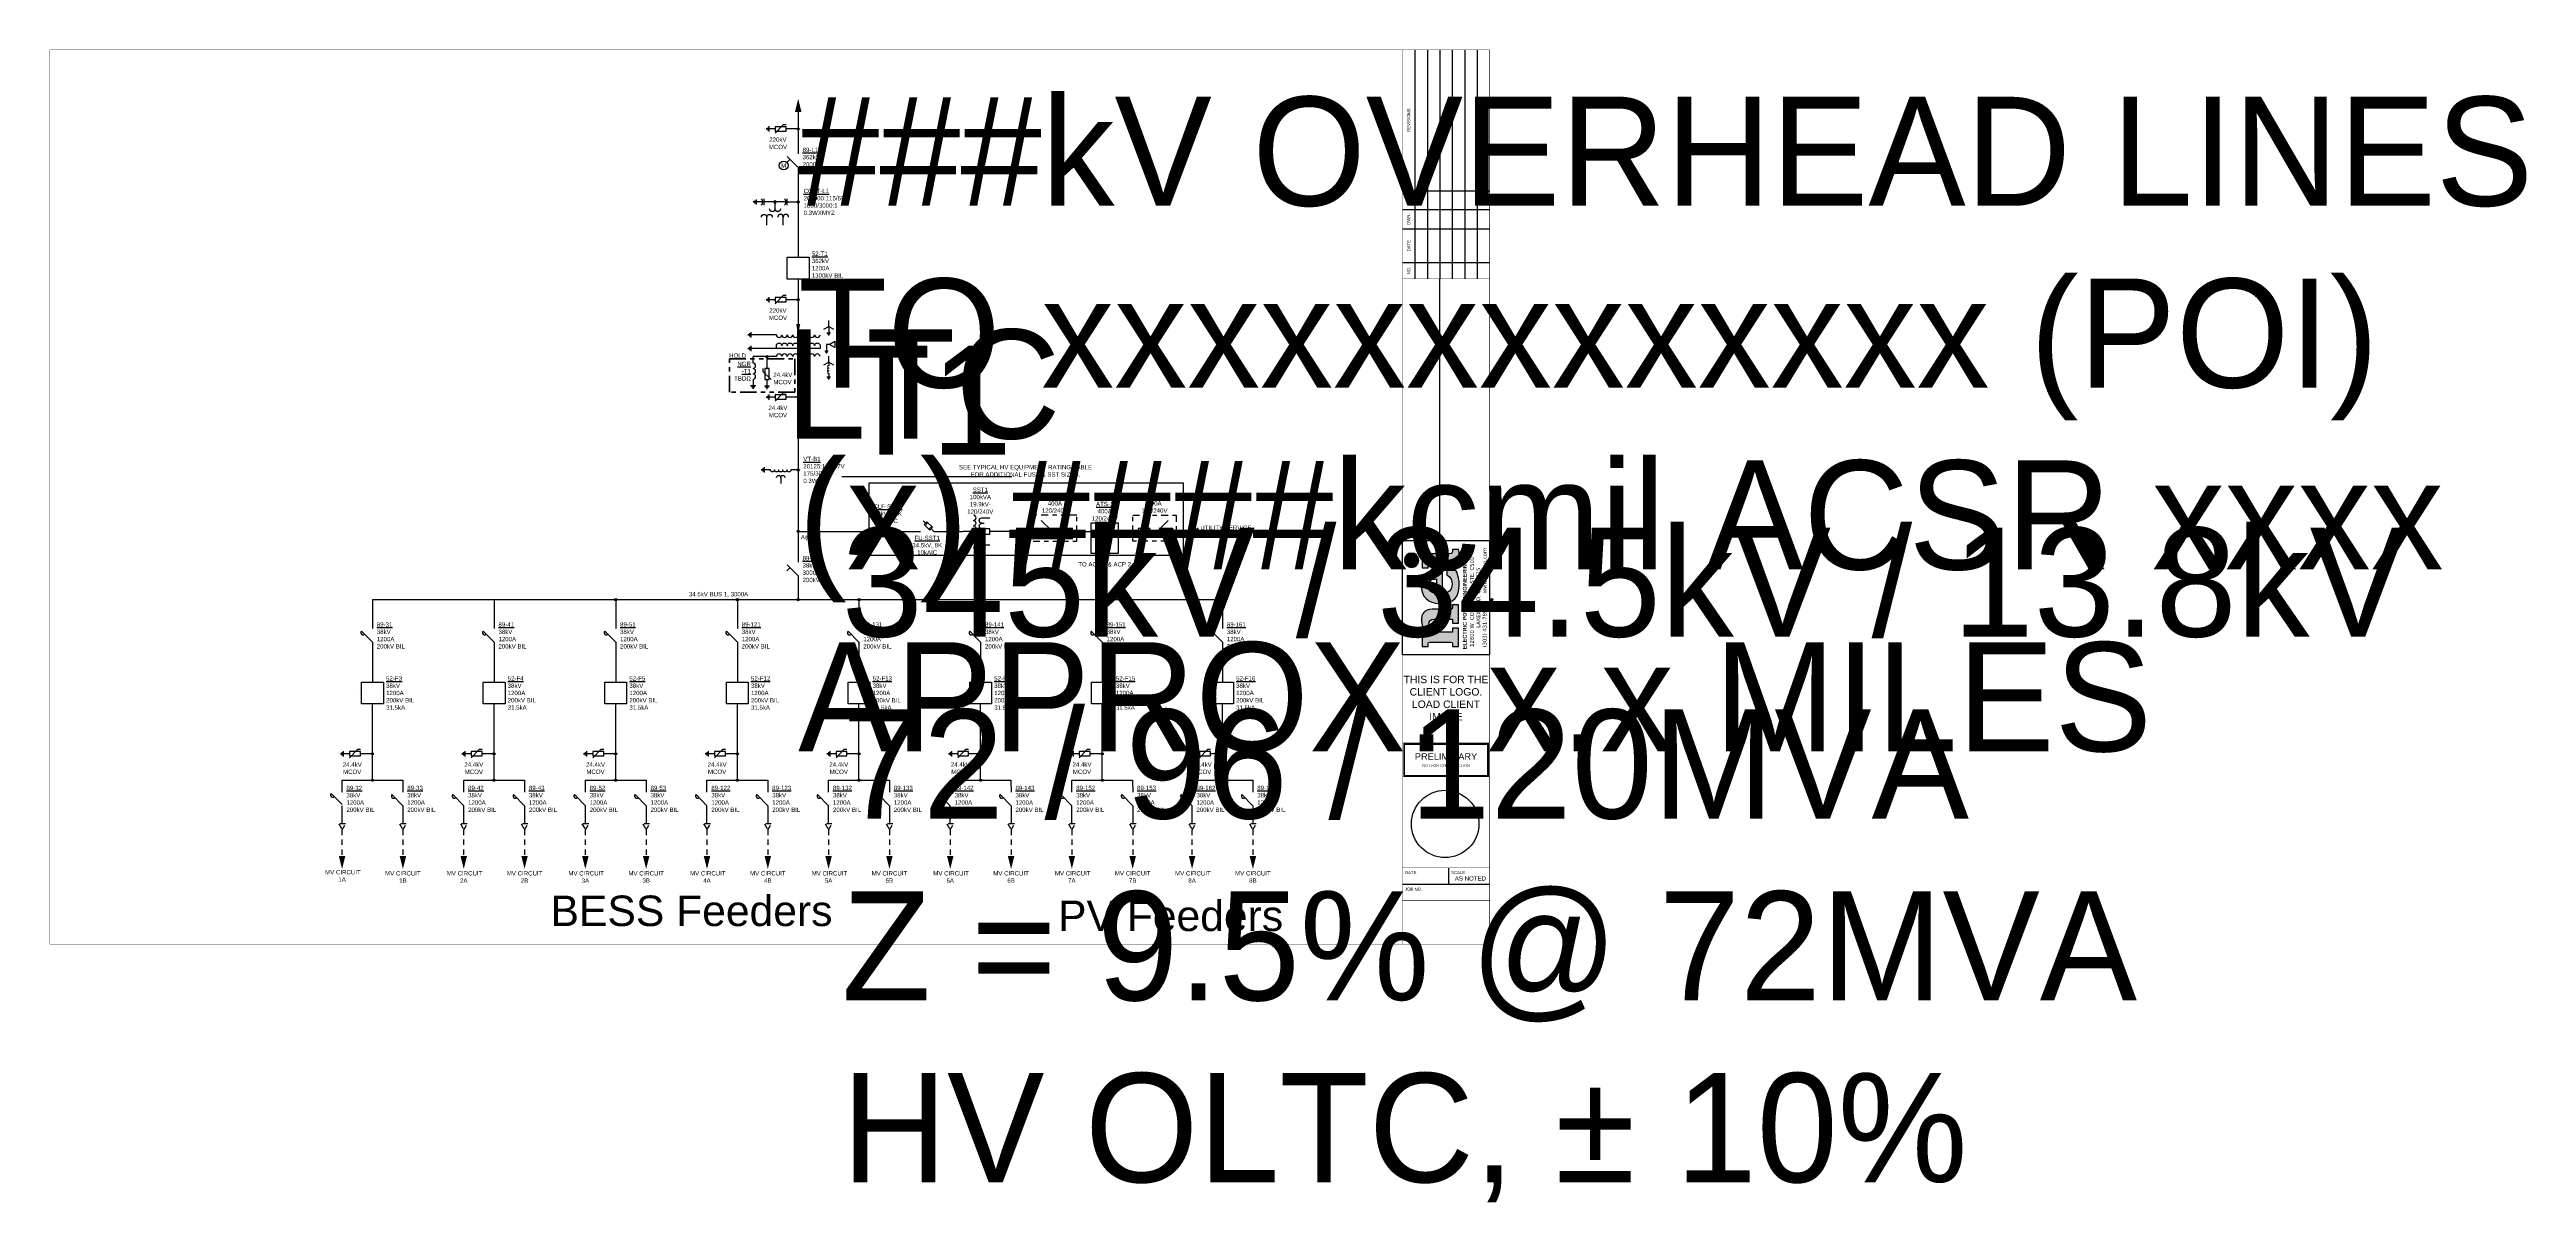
# Model space of a CAD drawing. Header units: feet. Extents: x 0 to 56.8, y -5.9 to 20.5.
import ezdxf
from ezdxf.enums import TextEntityAlignment as Align

# ---------------------------------------------------------------- set-up
doc = ezdxf.new("R2018")
doc.units = ezdxf.units.FT
doc.header["$MEASUREMENT"] = 0
doc.set_wipeout_variables(frame=1)
for name, pattern in [('DASHED4', [0.1875, 0.125, -0.0625]), ('HIDDEN2', [0.1875, 0.125, -0.0625]), ('PHANTOM2', [1.25, 0.625, -0.125, 0.125, -0.125, 0.125, -0.125]), ('PHANTOM4', [0.6875, 0.3125, 0.0625, -0.0625, 0.0625, -0.0625, 0.0625, -0.0625])]:
    doc.linetypes.add(name, pattern=pattern)
for name, color, linetype in [('E-CABL-UNDG', 2, 'DASHED4'), ('E-HVMV-BUS', 51, 'Continuous'), ('E-HVMV-EQUP', 91, 'Continuous'), ('E-LV-BUS', 31, 'Continuous'), ('E-LV-EQUP', 211, 'Continuous'), ('G-ANNO-TEXT', 1, 'Continuous'), ('G-ANNO-TTBL', 1, 'Continuous')]:
    doc.layers.add(name, color=color, linetype=linetype)
doc.layers.add('G-ANNO-HOLD', color=30, linetype='PHANTOM4', lineweight=90)
doc.layers.add('G-ANNO-STMP', color=2, linetype='Continuous', lineweight=70)
doc.layers.add('G-NPLT', color=67, linetype='Continuous', plot=False)
doc.styles.add('NEI-A', font='Arial.ttf')
doc.styles.get("Standard").update_dxf_attribs({"font": 'Arial.ttf'})

# ---------------------------------------------------------------- blocks, each defined once
blk = doc.blocks.new('nei-logo new')
at = {"layer": 'G-ANNO-TTBL', "true_color": 0xbd3b4b}
h = blk.add_hatch(color=15, dxfattribs=at)
h.dxf.hatch_style = 2
edge = h.paths.add_edge_path()
edge.add_spline(control_points=[(0.695, 0.79), (0.695, 0.882), (0.77, 0.956), (0.861, 0.956), (0.953, 0.956), (1.027, 0.882), (1.027, 0.79), (1.027, 0.699), (0.953, 0.624), (0.861, 0.624), (0.77, 0.624), (0.695, 0.699), (0.695, 0.79)], knot_values=[0, 0, 0, 0, 1, 1, 1, 2, 2, 2, 3, 3, 3, 4, 4, 4, 4], degree=3, periodic=0)
h = blk.add_hatch(color=15, dxfattribs=at)
h.dxf.hatch_style = 2
edge = h.paths.add_edge_path()
edge.add_spline(control_points=[(-0.266, -0.114), (-0.266, -0.146), (-0.252, -0.151), (-0.228, -0.151), (-0.228, -0.151), (-0.165, -0.151), (-0.165, -0.151), (-0.165, -0.151), (-0.165, -0.288), (-0.165, -0.288), (-0.165, -0.288), (-0.584, -0.288), (-0.584, -0.288), (-0.584, -0.288), (-0.584, -0.151), (-0.584, -0.151), (-0.584, -0.151), (-0.492, -0.151), (-0.492, -0.151), (-0.492, -0.151), (-0.492, 0.269), (-0.492, 0.269), (-0.492, 0.353), (-0.535, 0.389), (-0.611, 0.389), (-0.666, 0.389), (-0.743, 0.356), (-0.796, 0.321), (-0.796, 0.321), (-0.796, -0.151), (-0.796, -0.151), (-0.796, -0.151), (-0.704, -0.151), (-0.704, -0.151), (-0.704, -0.151), (-0.704, -0.288), (-0.704, -0.288), (-0.704, -0.288), (-1.123, -0.288), (-1.123, -0.288), (-1.123, -0.288), (-1.123, -0.151), (-1.123, -0.151), (-1.123, -0.151), (-1.062, -0.151), (-1.062, -0.151), (-1.036, -0.151), (-1.022, -0.146), (-1.022, -0.114), (-1.022, -0.114), (-1.022, 0.367), (-1.022, 0.367), (-1.022, 0.399), (-1.036, 0.405), (-1.062, 0.405), (-1.062, 0.405), (-1.123, 0.405), (-1.123, 0.405), (-1.123, 0.405), (-1.123, 0.544), (-1.123, 0.544), (-1.123, 0.544), (-0.805, 0.544), (-0.805, 0.544), (-0.805, 0.544), (-0.805, 0.465), (-0.805, 0.465), (-0.718, 0.524), (-0.616, 0.564), (-0.509, 0.564), (-0.38, 0.564), (-0.266, 0.497), (-0.266, 0.315), (-0.266, 0.315), (-0.266, -0.114), (-0.266, -0.114)], knot_values=[0, 0, 0, 0, 1, 1, 1, 2, 2, 2, 3, 3, 3, 4, 4, 4, 5, 5, 5, 6, 6, 6, 7, 7, 7, 8, 8, 8, 9, 9, 9, 10, 10, 10, 11, 11, 11, 12, 12, 12, 13, 13, 13, 14, 14, 14, 15, 15, 15, 16, 16, 16, 17, 17, 17, 18, 18, 18, 19, 19, 19, 20, 20, 20, 21, 21, 21, 22, 22, 22, 23, 23, 23, 24, 24, 24, 25, 25, 25, 25], degree=3, periodic=0)
h = blk.add_hatch(color=15, dxfattribs=at)
h.dxf.hatch_style = 2
edge = h.paths.add_edge_path()
edge.add_spline(control_points=[(-0.135, 0.13), (-0.135, 0.419), (0.029, 0.566), (0.276, 0.566), (0.57, 0.566), (0.641, 0.373), (0.641, 0.165), (0.641, 0.165), (0.641, 0.081), (0.641, 0.081), (0.641, 0.081), (0.105, 0.081), (0.105, 0.081), (0.107, -0.076), (0.175, -0.142), (0.314, -0.142), (0.383, -0.142), (0.479, -0.123), (0.522, -0.023), (0.522, -0.023), (0.625, -0.023), (0.625, -0.023), (0.625, -0.023), (0.625, -0.232), (0.625, -0.232), (0.528, -0.279), (0.382, -0.307), (0.291, -0.307), (0.019, -0.307), (-0.135, -0.172), (-0.135, 0.13)], knot_values=[0, 0, 0, 0, 1, 1, 1, 2, 2, 2, 3, 3, 3, 4, 4, 4, 5, 5, 5, 6, 6, 6, 7, 7, 7, 8, 8, 8, 9, 9, 9, 10, 10, 10, 10], degree=3, periodic=0)
edge = h.paths.add_edge_path()
edge.add_spline(control_points=[(0.431, 0.214), (0.431, 0.311), (0.403, 0.411), (0.27, 0.411), (0.152, 0.411), (0.102, 0.324), (0.102, 0.214), (0.102, 0.214), (0.431, 0.214), (0.431, 0.214)], knot_values=[0, 0, 0, 0, 1, 1, 1, 2, 2, 2, 3, 3, 3, 3], degree=3, periodic=0)
h = blk.add_hatch(color=15, dxfattribs=at)
h.dxf.hatch_style = 2
edge = h.paths.add_edge_path()
edge.add_spline(control_points=[(1.062, -0.151), (1.062, -0.151), (1.111, -0.151), (1.111, -0.151), (1.111, -0.151), (1.111, -0.291), (1.111, -0.291), (1.065, -0.301), (1.024, -0.304), (0.987, -0.304), (0.845, -0.304), (0.784, -0.25), (0.784, -0.122), (0.784, -0.122), (0.784, 0.367), (0.784, 0.367), (0.784, 0.399), (0.771, 0.405), (0.744, 0.405), (0.744, 0.405), (0.684, 0.405), (0.684, 0.405), (0.684, 0.405), (0.684, 0.544), (0.684, 0.544), (0.684, 0.544), (1.01, 0.544), (1.01, 0.544), (1.01, 0.544), (1.01, -0.082), (1.01, -0.082), (1.01, -0.125), (1.022, -0.151), (1.062, -0.151)], knot_values=[0, 0, 0, 0, 1, 1, 1, 2, 2, 2, 3, 3, 3, 4, 4, 4, 5, 5, 5, 6, 6, 6, 7, 7, 7, 8, 8, 8, 9, 9, 9, 10, 10, 10, 11, 11, 11, 11], degree=3, periodic=0)
at = {"layer": 'Defpoints'}
blk.add_lwpolyline([(1.312, 1), (1.312, -1), (-1.312, -1), (-1.312, 1)], close=True, dxfattribs=at)
at = {"layer": 'G-ANNO-TTBL', "color": 15, "true_color": 0xbd3b4b}
for points, knots in [([(0.695, 0.79), (0.695, 0.882), (0.77, 0.956), (0.861, 0.956), (0.953, 0.956), (1.027, 0.882), (1.027, 0.79), (1.027, 0.699), (0.953, 0.624), (0.861, 0.624), (0.77, 0.624), (0.695, 0.699), (0.695, 0.79)], [0, 0, 0, 0, 1, 1, 1, 2, 2, 2, 3, 3, 3, 4, 4, 4, 4]), ([(-0.266, -0.114), (-0.266, -0.146), (-0.252, -0.151), (-0.228, -0.151), (-0.228, -0.151), (-0.165, -0.151), (-0.165, -0.151), (-0.165, -0.151), (-0.165, -0.288), (-0.165, -0.288), (-0.165, -0.288), (-0.584, -0.288), (-0.584, -0.288), (-0.584, -0.288), (-0.584, -0.151), (-0.584, -0.151), (-0.584, -0.151), (-0.492, -0.151), (-0.492, -0.151), (-0.492, -0.151), (-0.492, 0.269), (-0.492, 0.269), (-0.492, 0.353), (-0.535, 0.389), (-0.611, 0.389), (-0.666, 0.389), (-0.743, 0.356), (-0.796, 0.321), (-0.796, 0.321), (-0.796, -0.151), (-0.796, -0.151), (-0.796, -0.151), (-0.704, -0.151), (-0.704, -0.151), (-0.704, -0.151), (-0.704, -0.288), (-0.704, -0.288), (-0.704, -0.288), (-1.123, -0.288), (-1.123, -0.288), (-1.123, -0.288), (-1.123, -0.151), (-1.123, -0.151), (-1.123, -0.151), (-1.062, -0.151), (-1.062, -0.151), (-1.036, -0.151), (-1.022, -0.146), (-1.022, -0.114), (-1.022, -0.114), (-1.022, 0.367), (-1.022, 0.367), (-1.022, 0.399), (-1.036, 0.405), (-1.062, 0.405), (-1.062, 0.405), (-1.123, 0.405), (-1.123, 0.405), (-1.123, 0.405), (-1.123, 0.544), (-1.123, 0.544), (-1.123, 0.544), (-0.805, 0.544), (-0.805, 0.544), (-0.805, 0.544), (-0.805, 0.465), (-0.805, 0.465), (-0.718, 0.524), (-0.616, 0.564), (-0.509, 0.564), (-0.38, 0.564), (-0.266, 0.497), (-0.266, 0.315), (-0.266, 0.315), (-0.266, -0.114), (-0.266, -0.114)], [0, 0, 0, 0, 1, 1, 1, 2, 2, 2, 3, 3, 3, 4, 4, 4, 5, 5, 5, 6, 6, 6, 7, 7, 7, 8, 8, 8, 9, 9, 9, 10, 10, 10, 11, 11, 11, 12, 12, 12, 13, 13, 13, 14, 14, 14, 15, 15, 15, 16, 16, 16, 17, 17, 17, 18, 18, 18, 19, 19, 19, 20, 20, 20, 21, 21, 21, 22, 22, 22, 23, 23, 23, 24, 24, 24, 25, 25, 25, 25]), ([(-0.135, 0.13), (-0.135, 0.419), (0.029, 0.566), (0.276, 0.566), (0.57, 0.566), (0.641, 0.373), (0.641, 0.165), (0.641, 0.165), (0.641, 0.081), (0.641, 0.081), (0.641, 0.081), (0.105, 0.081), (0.105, 0.081), (0.107, -0.076), (0.175, -0.142), (0.314, -0.142), (0.383, -0.142), (0.479, -0.123), (0.522, -0.023), (0.522, -0.023), (0.625, -0.023), (0.625, -0.023), (0.625, -0.023), (0.625, -0.232), (0.625, -0.232), (0.528, -0.279), (0.382, -0.307), (0.291, -0.307), (0.019, -0.307), (-0.135, -0.172), (-0.135, 0.13)], [0, 0, 0, 0, 1, 1, 1, 2, 2, 2, 3, 3, 3, 4, 4, 4, 5, 5, 5, 6, 6, 6, 7, 7, 7, 8, 8, 8, 9, 9, 9, 10, 10, 10, 10]), ([(0.431, 0.214), (0.431, 0.311), (0.403, 0.411), (0.27, 0.411), (0.152, 0.411), (0.102, 0.324), (0.102, 0.214), (0.102, 0.214), (0.431, 0.214), (0.431, 0.214)], [0, 0, 0, 0, 1, 1, 1, 2, 2, 2, 3, 3, 3, 3]), ([(1.062, -0.151), (1.062, -0.151), (1.111, -0.151), (1.111, -0.151), (1.111, -0.151), (1.111, -0.291), (1.111, -0.291), (1.065, -0.301), (1.024, -0.304), (0.987, -0.304), (0.845, -0.304), (0.784, -0.25), (0.784, -0.122), (0.784, -0.122), (0.784, 0.367), (0.784, 0.367), (0.784, 0.399), (0.771, 0.405), (0.744, 0.405), (0.744, 0.405), (0.684, 0.405), (0.684, 0.405), (0.684, 0.405), (0.684, 0.544), (0.684, 0.544), (0.684, 0.544), (1.01, 0.544), (1.01, 0.544), (1.01, 0.544), (1.01, -0.082), (1.01, -0.082), (1.01, -0.125), (1.022, -0.151), (1.062, -0.151)], [0, 0, 0, 0, 1, 1, 1, 2, 2, 2, 3, 3, 3, 4, 4, 4, 5, 5, 5, 6, 6, 6, 7, 7, 7, 8, 8, 8, 9, 9, 9, 10, 10, 10, 11, 11, 11, 11])]:
    blk.add_open_spline(points, degree=3, knots=knots, dxfattribs=at)
at = {"color": 7, "insert": (0, -0.39), "char_height": 0.08785, "attachment_point": 2}
blk.add_mtext_dynamic_manual_height_columns('\\pxsm1.1,t29;{\\fArial|b1|i0|c0|p34;\\H1.02447x;ELECTRIC POWER ENGINEERING, INC.\\fVerdana|b0|i0|c0|p34;\\H0.97611x;\\W1.05;\\P\\psm1,qc;\\W1;12600 W. COLFAX AVE, STE. C500      LAKEWOOD, CO 80215\\P\\ptz;(303) 431-7895        www.neieng.com}', width=2.59625, gutter_width=1, heights=[0], dxfattribs=at)
blk = doc.blocks.new('*U5')
at = {"layer": 'G-ANNO-STMP', "const_width": 0.0938}
blk.add_lwpolyline([(-2.09, 1.6), (2.09, 1.6), (2.09, 0), (-2.09, 0)], close=True, dxfattribs=at)
at = {"layer": 'G-ANNO-STMP', "insert": (0, 0.8), "char_height": 0.1313, "width": 3.7996, "attachment_point": 5, "style": 'NEI-A'}
blk.add_mtext('{\\H2.5x;PRELIMINARY\\P}NOT FOR CONSTRUCTION', dxfattribs=at)
blk = doc.blocks.new('*U62')
for p, q in [((0.05, 0.064), (0.05, -0.064)), ((0.223, 0.064), (0.223, -0.064))]:
    blk.add_line(p, q)
blk.add_lwpolyline([(0, -0.064), (0, 0.064), (0.273, 0.064), (0.273, -0.064)], close=True)
at = {"layer": 'Defpoints', "color": 2}
for p, q in [((0.137, 0.189), (0.137, 0.189)), ((0.137, -0.189), (0.137, -0.189))]:
    blk.add_line(p, q, dxfattribs=at)
blk = doc.blocks.new('SCHEMATIC - CONNECTION DOT')
h = blk.add_hatch(color=0)
edge = h.paths.add_edge_path()
edge.add_arc((0, 0), 0.025, 0, 360)
at = {"color": 0}
blk.add_circle((0, 0), 0.025, dxfattribs=at)
blk = doc.blocks.new('*U72')
at = {"layer": 'Defpoints', "color": 2}
for p, q in [((0, 0.312), (0, 0.312)), ((0, 0), (0, 0)), ((0, 0), (0, 0)), ((0.1, 0.156), (0.1, 0.156))]:
    blk.add_line(p, q, dxfattribs=at)
at = {"layer": 'E-HVMV-EQUP', "color": 0}
for points in [[(-0.262, 0.117), (-0.187, 0.191)], [(0, 0), (-0.251, 0.257)]]:
    blk.add_lwpolyline(points, dxfattribs=at)
blk = doc.blocks.new('*U25')
blk.add_wipeout([(-0.062, 0.25), (0.063, 0.25), (0.063, 0), (-0.062, 0)])
at = {"layer": 'Defpoints', "color": 2}
for p, q in [((-0.113, 0.125), (-0.113, 0.125)), ((0.113, 0.125), (0.113, 0.125))]:
    blk.add_line(p, q, dxfattribs=at)
at = {"layer": 'E-HVMV-EQUP', "color": 0}
for p, q in [((-0.062, 0.212), (0.063, 0.212)), ((-0.062, 0.038), (0.063, 0.038))]:
    blk.add_line(p, q, dxfattribs=at)
blk.add_lwpolyline([(0.063, 0), (-0.062, 0), (-0.062, 0.25), (0.063, 0.25)], close=True, dxfattribs=at)
blk = doc.blocks.new('*U73')
at = {"layer": 'Defpoints', "color": 2}
for p, q in [((0, 0), (0, 0)), ((0.156, -0.1), (0.156, -0.1)), ((0.312, 0), (0.312, 0)), ((0.312, 0), (0.312, 0))]:
    blk.add_line(p, q, dxfattribs=at)
at = {"layer": 'E-HVMV-EQUP', "color": 0}
for p, q in [((0.12, 0.188), (0.067, 0.239)), ((0.312, 0), (0.248, 0.063))]:
    blk.add_line(p, q, dxfattribs=at)
at = {"xscale": -0.7165979840672131, "yscale": 0.7165979840672131, "zscale": 0.7165979840672131, "rotation": 45.75316899673867}
blk.add_blockref('*U25', (0.248, 0.063), dxfattribs=at)
blk = doc.blocks.new('*U39')
at = {"layer": 'E-HVMV-EQUP', "color": 0}
for points in [[(0.241, 0), (0, 0)], [(0.436, 0.187), (0.488, 0.187)], [(0.436, -0.187), (0.488, -0.187)]]:
    blk.add_lwpolyline(points, dxfattribs=at)
for points in [[(0.241, -0.375, 1), (0.241, -0.25, 1), (0.241, -0.125, 1), (0.241, 0, 1), (0.241, 0.125, 1), (0.241, 0.25, 1), (0.241, 0.375)], [(0.616, -0.312), (0.436, -0.312, -0.969273), (0.436, -0.187, -0.939613), (0.432, -0.062), (0.616, -0.062), (0.616, 0.062), (0.436, 0.062, -0.969221), (0.436, 0.187, -0.96927), (0.436, 0.312), (0.616, 0.312)]]:
    blk.add_lwpolyline(points, format="xyb", dxfattribs=at)
blk = doc.blocks.new('*U68')
at = {"layer": 'Defpoints', "color": 2}
for p, q in [((0, 0), (0, 0)), ((0, 0), (0, 0)), ((-0.429, 0), (-0.429, 0)), ((0.156, -0.1), (0.156, -0.1)), ((0.312, 0), (0.312, 0))]:
    blk.add_line(p, q, dxfattribs=at)
at = {"layer": 'E-HVMV-EQUP', "color": 0}
for p, q in [((-0.379, 0.064), (-0.379, -0.064)), ((-0.206, 0.064), (-0.206, -0.064))]:
    blk.add_line(p, q, dxfattribs=at)
blk.add_lwpolyline([(-0.156, -0.064), (-0.156, 0.064), (-0.429, 0.064), (-0.429, -0.064)], close=True, dxfattribs=at)
for points in [[(-0.156, 0), (0, 0)], [(0, 0), (0.257, 0.251)]]:
    blk.add_lwpolyline(points, dxfattribs=at)
at = {"layer": 'E-LV-EQUP', "color": 0, "linetype": 'PHANTOM2', "ltscale": 0.25}
blk.add_lwpolyline([(-0.558, -0.225), (-0.558, 0.375), (0.442, 0.375), (0.442, -0.225)], close=True, dxfattribs=at)
blk = doc.blocks.new('*U75')
at = {"layer": 'E-LV-EQUP', "color": 0}
blk.add_line((0, -0.48), (-0.084, -0.193), dxfattribs=at)
blk.add_lwpolyline([(-0.309, 0), (0.309, 0), (0.309, -0.7), (-0.309, -0.7)], close=True, dxfattribs=at)
for centre in [(-0.112, -0.193), (0, -0.507), (0.112, -0.193)]:
    blk.add_circle(centre, 0.0272, dxfattribs=at)
blk = doc.blocks.new('*U29')
at = {"layer": 'E-HVMV-EQUP', "color": 0}
for points in [[(0, 0), (0, -0.144)], [(-0.06, -0.144), (0.06, -0.144)], [(-0.036, -0.174), (0.036, -0.174)], [(-0.015, -0.203), (0.015, -0.203)]]:
    blk.add_lwpolyline(points, dxfattribs=at)
blk = doc.blocks.new('*U37')
at = {"color": 0}
for p in [(-0.25, 0), (0, 0)]:
    blk.add_point(p, dxfattribs=at)
at = {"layer": 'Defpoints', "color": 2}
for p, q in [((-0.503, 0), (-0.503, 0)), ((-0.226, 0.146), (-0.226, 0.146)), ((-0.226, -0.146), (-0.226, -0.146))]:
    blk.add_line(p, q, dxfattribs=at)
at = {"layer": 'E-HVMV-EQUP', "color": 0}
blk.add_lwpolyline([(0, 0.096), (-0.069, 0.096), (-0.25, -0.096)], dxfattribs=at)
blk.add_lwpolyline([(0, -0.05), (0, 0.05), (-0.25, 0.05), (-0.25, -0.05)], close=True, dxfattribs=at)
at = {"layer": 'E-HVMV-EQUP', "color": 0, "rotation": 270}
blk.add_blockref('*U29', (-0.25, 0), dxfattribs=at)
blk = doc.blocks.new('*U78')
at = {"layer": 'Defpoints', "color": 2}
for p, q in [((-0.3125, -0.25), (-0.3125, -0.25)), ((0.3125, -0.25), (0.3125, -0.25))]:
    blk.add_line(p, q, dxfattribs=at)
at = {"layer": 'E-HVMV-EQUP', "color": 0}
blk.add_lwpolyline([(-0.25, 0), (0.25, 0), (0.25, -0.5), (-0.25, -0.5)], close=True, dxfattribs=at)
blk = doc.blocks.new('*U60')
at = {"layer": 'E-HVMV-EQUP', "color": 0}
for points in [[(0, 0), (0, -0.144)], [(-0.06, -0.144), (0.06, -0.144)], [(-0.036, -0.174), (0.036, -0.174)], [(-0.015, -0.203), (0.015, -0.203)]]:
    blk.add_lwpolyline(points, dxfattribs=at)
blk = doc.blocks.new('*U64')
blk.add_lwpolyline([(-0.401, -0.172), (-0.401, -0.308)])
at = {"layer": 'Defpoints', "color": 2}
blk.add_line((0.05, 0), (0.05, 0), dxfattribs=at)
at = {"layer": 'E-HVMV-EQUP', "color": 0}
for points in [[(0, 0), (-0.165, 0, -0.96927), (-0.259, 0, -0.96927), (-0.354, 0, -0.987011), (-0.448, 0, -0.96927), (-0.543, 0, -0.96927), (-0.637, 0), (-0.637, 0.003)], [(-0.495, -0.172), (-0.495, -0.172, -0.969221), (-0.401, -0.172, -0.96927), (-0.306, -0.172)]]:
    blk.add_lwpolyline(points, format="xyb", dxfattribs=at)
at = {"layer": 'E-HVMV-EQUP', "color": 0, "rotation": 270}
blk.add_blockref('*U60', (-0.637, 0.001), dxfattribs=at)
blk = doc.blocks.new('*U34')
at = {"layer": 'E-HVMV-EQUP', "color": 0, "linetype": 'Continuous'}
blk.add_line((-0.531, -0.16), (-0.531, 0), dxfattribs=at)
at = {"layer": 'E-HVMV-EQUP', "color": 0}
for p, q in [((-0.719, -0.531), (-0.719, -0.348)), ((-0.344, -0.531), (-0.344, -0.348))]:
    blk.add_line(p, q, dxfattribs=at)
at = {"layer": 'E-HVMV-EQUP', "color": 0, "flags": 128}
for points in [[(-0.845, -0.075, 0.43856), (-0.845, 0.075, 0.862131)], [(-0.314, -0.075, 0.43856), (-0.314, 0.075, 0.862131)]]:
    blk.add_lwpolyline(points, format="xyb", dxfattribs=at)
for points in [[(-0.781, -0.075), (-0.781, 0.075)], [(-0.281, 0), (-0.781, 0)], [(-0.25, -0.075), (-0.25, 0.075)]]:
    blk.add_lwpolyline(points, dxfattribs=at)
at = {"layer": 'E-HVMV-EQUP', "color": 0}
blk.add_lwpolyline([(-0.25, 0), (0, 0)], dxfattribs=at)
for points in [[(-0.844, -0.348, -1), (-0.719, -0.348, -1), (-0.594, -0.348)], [(-0.406, -0.16, -1), (-0.531, -0.16, -1), (-0.656, -0.16)], [(-0.219, -0.348, 1), (-0.344, -0.348, 1), (-0.469, -0.348)]]:
    blk.add_lwpolyline(points, format="xyb", dxfattribs=at)
at = {"xscale": -1, "rotation": 270}
blk.add_blockref('*U60', (-0.813, 0), dxfattribs=at)
at = {"layer": 'E-HVMV-EQUP', "color": 0, "xscale": -1, "rotation": 270}
blk.add_blockref('SCHEMATIC - CONNECTION DOT', (-0.531, 0), dxfattribs=at)
blk = doc.blocks.new('*U65')
at = {"layer": 'Defpoints', "color": 2}
blk.add_line((-0.368, -0.334), (-0.368, -0.334), dxfattribs=at)
at = {"layer": 'E-HVMV-EQUP', "color": 0}
blk.add_line((0, 0), (-0.318, 0), dxfattribs=at)
blk.add_lwpolyline([(-0.318, -0.521, 0.916486), (-0.318, -0.396, 0.916486), (-0.318, -0.271, 0.916486), (-0.318, -0.146), (-0.318, 0)], format="xyb", dxfattribs=at)
blk.add_blockref('*U60', (-0.318, -0.521), dxfattribs=at)
blk = doc.blocks.new('*U58')
at = {"layer": 'E-HVMV-EQUP', "color": 0}
for points in [[(-0.203, 0.015), (-0.203, -0.015)], [(-0.174, 0.036), (-0.174, -0.036)], [(-0.144, 0.06), (-0.144, -0.06)], [(0, 0), (-0.144, 0)]]:
    blk.add_lwpolyline(points, dxfattribs=at)
blk = doc.blocks.new('*U67')
at = {"layer": 'E-HVMV-EQUP', "color": 0}
blk.add_line((0, 0), (-0.443, 0), dxfattribs=at)
blk.add_blockref('*U58', (-0.443, 0), dxfattribs=at)
blk = doc.blocks.new('*U38')
at = {"layer": 'Defpoints', "color": 2}
for p, q in [((0.699, 0.194), (0.699, 0.194)), ((0.713, -0.219), (0.713, -0.219)), ((0.999, -0.25), (0.999, -0.25)), ((0.699, -0.624), (0.699, -0.624))]:
    blk.add_line(p, q, dxfattribs=at)
at = {"layer": 'E-HVMV-EQUP', "color": 0}
for points in [[(-0.5, 0, 1), (-0.375, 0, 1), (-0.25, 0, 1), (-0.125, 0, 1), (0, 0, 1), (0.125, 0, 1), (0.25, 0, 1), (0.375, 0, 1), (0.5, 0)], [(0.5, -0.5, 1), (0.375, -0.5, 1), (0.25, -0.5, 1), (0.125, -0.5, 1), (0, -0.5, 1), (-0.125, -0.5, 1), (-0.25, -0.5, 1), (-0.375, -0.5, 1), (-0.5, -0.5)]]:
    blk.add_lwpolyline(points, format="xyb", dxfattribs=at)
blk.add_lwpolyline([(-0.5, -0.25, -1), (-0.375, -0.25, -1), (-0.25, -0.25, -1), (-0.125, -0.25, -1), (0, -0.25, -1), (0.125, -0.25, -1), (0.25, -0.25, -1), (0.375, -0.25, -1), (0.5, -0.25), (0.5, -0.312), (-0.5, -0.312)], format="xyb", close=True, dxfattribs=at)
blk = doc.blocks.new('*U40')
at = {"layer": 'G-ANNO-TEXT', "color": 0}
blk.add_lwpolyline([(0.13, 0.075), (0.13, -0.075), (0, 0)], close=True, dxfattribs=at)
for points in [[(-0.028, -0.156), (-0.101, -0.156)], [(-0.085, -0.177), (-0.044, -0.177)], [(-0.054, -0.198), (-0.075, -0.198)], [(0, 0), (-0.065, 0), (-0.065, -0.156)]]:
    blk.add_lwpolyline(points, dxfattribs=at)
for radius in [0.00684, 0.00678]:
    blk.add_circle((0, 0), radius, dxfattribs=at)
blk = doc.blocks.new('*U53')
at = {"layer": 'E-HVMV-EQUP', "color": 0}
for points in [[(0, 0), (0, -0.204)], [(-0.06, -0.204), (0.06, -0.204)], [(-0.036, -0.234), (0.036, -0.234)], [(-0.015, -0.263), (0.015, -0.263)]]:
    blk.add_lwpolyline(points, dxfattribs=at)
blk = doc.blocks.new('*U42')
at = {"layer": 'G-ANNO-TEXT', "color": 0}
blk.add_line((0, 0), (0, 0.132), dxfattribs=at)
blk.add_lwpolyline([(-0.114, -0.066), (0, 0), (0.107, -0.062)], dxfattribs=at)
blk.add_circle((0, 0), 0.00678, dxfattribs=at)
at = {"layer": 'G-ANNO-TEXT', "color": 0, "xscale": 0.7346515356066922, "yscale": 0.7346515356066922, "zscale": 0.7346515356066922}
blk.add_blockref('*U53', (0, 0), dxfattribs=at)
blk = doc.blocks.new('*U54')
at = {"layer": 'E-HVMV-EQUP', "color": 0}
for points in [[(0, 0), (0, -0.106)], [(-0.06, -0.106), (0.06, -0.106)], [(-0.036, -0.136), (0.036, -0.136)], [(-0.015, -0.165), (0.015, -0.165)]]:
    blk.add_lwpolyline(points, dxfattribs=at)
blk = doc.blocks.new('*U41')
at = {"layer": 'G-ANNO-TEXT', "color": 0}
blk.add_line((0, 0), (0, 0.132), dxfattribs=at)
blk.add_lwpolyline([(-0.114, -0.066), (0, 0), (0.107, -0.062)], dxfattribs=at)
blk.add_lwpolyline([(0, 0), (0, -0.077, 0.916486), (0, -0.139, 0.916486), (0, -0.201, 0.916486), (0, -0.263)], format="xyb", dxfattribs=at)
blk.add_circle((0, 0), 0.00678, dxfattribs=at)
at = {"layer": 'G-ANNO-TEXT', "color": 0, "xscale": 0.7346515356066922, "yscale": 0.7346515356066922, "zscale": 0.7346515356066922}
blk.add_blockref('*U54', (0, -0.263), dxfattribs=at)
blk = doc.blocks.new('*U71')
at = {"layer": 'G-ANNO-TEXT', "lineweight": 30, "flags": 106}
blk.add_attdef('1-LINE_TRANSFORMER_INFORMATION', text='', height=0.1, dxfattribs=at).set_placement((0, 0), align=Align.MIDDLE_LEFT)
blk = doc.blocks.new('*U43')
at = {"layer": 'E-HVMV-EQUP', "color": 0}
blk.add_lwpolyline([(0, 0, 0, 0.0938, 0), (0, 0.25, 0, 0, 0)], format="xyseb", dxfattribs=at)
at = {"lineweight": 30, "flags": 104}
blk.add_attdef('1-LINE_XFMR_LTC', text='', height=0.1, dxfattribs=at).set_placement((-0.302, 0.121), align=Align.MIDDLE_CENTER)
blk = doc.blocks.new('*U69')
at = {"layer": 'E-CABL-UNDG', "color": 0}
blk.add_lwpolyline([(-0.134, 0), (0, -0.077), (0, 0.077)], close=True, dxfattribs=at)
blk = doc.blocks.new('*U70')
at = {"layer": 'Defpoints', "color": 2}
for p, q in [((0, 0.312), (0, 0.312)), ((0, 0), (0, 0)), ((0, 0), (0, 0)), ((0.1, 0.156), (0.1, 0.156))]:
    blk.add_line(p, q, dxfattribs=at)
at = {"layer": 'E-HVMV-EQUP', "color": 0}
for points in [[(-0.262, 0.117), (-0.187, 0.191)], [(0, 0), (-0.251, 0.257)]]:
    blk.add_lwpolyline(points, dxfattribs=at)
blk.add_circle((-0.333, 0.047), 0.1, dxfattribs=at)
at = {"layer": 'G-ANNO-TEXT', "style": 'NEI-A'}
blk.add_text('M', height=0.0971, dxfattribs=at).set_placement((-0.333, 0.047), align=Align.MIDDLE_CENTER)
blk = doc.blocks.new('*U36')
at = {"layer": 'E-HVMV-BUS', "color": 0}
blk.add_lwpolyline([(0, 0, 0.15, 0, 0), (0, 0.3, 0, 0, 0)], format="xyseb", dxfattribs=at)
at = {"layer": 'G-ANNO-TEXT', "lineweight": 30, "flags": 104}
blk.add_attdef('POI_INFORMATION_V', text='', height=0.1, dxfattribs=at).set_placement((0, 0.35), align=Align.BOTTOM_CENTER)
blk = doc.blocks.new('*U76')
at = {"color": 0}
for p in [(0, 0), (0, -0.25)]:
    blk.add_point(p, dxfattribs=at)
at = {"layer": 'Defpoints', "color": 2}
for p, q in [((-0.146, -0.226), (-0.146, -0.226)), ((0, -0.503), (0, -0.503)), ((0.146, -0.226), (0.146, -0.226))]:
    blk.add_line(p, q, dxfattribs=at)
at = {"layer": 'E-HVMV-EQUP', "color": 0}
blk.add_lwpolyline([(-0.096, 0), (-0.096, -0.069), (0.096, -0.25)], dxfattribs=at)
blk.add_lwpolyline([(0.05, 0), (-0.05, 0), (-0.05, -0.25), (0.05, -0.25)], close=True, dxfattribs=at)
blk.add_blockref('*U29', (0, -0.25), dxfattribs=at)
blk = doc.blocks.new('*U77')
at = {"layer": 'Defpoints', "color": 2}
for p, q in [((0, 0.312), (0, 0.312)), ((0, 0), (0, 0)), ((0, 0), (0, 0)), ((0.1, 0.156), (0.1, 0.156))]:
    blk.add_line(p, q, dxfattribs=at)
at = {"layer": 'E-HVMV-EQUP', "color": 0}
blk.add_lwpolyline([(0, 0), (-0.251, 0.257)], dxfattribs=at)
blk.add_arc((-0.215, 0.221), 0.0511, 134.5316, 314.5316, dxfattribs=at)
blk = doc.blocks.new('*U33')
at = {"layer": 'E-CABL-UNDG', "color": 0}
blk.add_lwpolyline([(0, -0.134), (0.077, 0), (-0.077, 0)], close=True, dxfattribs=at)
blk = doc.blocks.new('*U91')
at = {"layer": 'Defpoints', "color": 2}
blk.add_line((0, -0.35), (0, -0.35), dxfattribs=at)
at = {"layer": 'E-HVMV-BUS', "color": 0}
blk.add_lwpolyline([(0, 0, 0.15, 0, 0), (0, -0.3, 0, 0, 0)], format="xyseb", dxfattribs=at)
blk = doc.blocks.new('*U81')
at = {"layer": 'Defpoints', "color": 2}
for p, q in [((0, 0.312), (0, 0.312)), ((0, 0), (0, 0)), ((0, 0), (0, 0)), ((0.1, 0.156), (0.1, 0.156))]:
    blk.add_line(p, q, dxfattribs=at)
at = {"layer": 'E-HVMV-EQUP', "color": 0}
blk.add_lwpolyline([(0, 0), (-0.251, 0.257)], dxfattribs=at)
blk.add_arc((-0.215, 0.221), 0.0511, 134.5316, 314.5316, dxfattribs=at)

msp = doc.modelspace()

# ---------------------------------------------------------------- linework, layer by layer
at = {"layer": 'E-CABL-UNDG', "linetype": 'HIDDEN2'}
for p, q in [((6.701, 2.63), (6.701, 2.031)), ((8.098, 2.63), (8.098, 2.031)), ((9.488, 2.63), (9.488, 2.031)), ((10.886, 2.63), (10.886, 2.031)), ((12.276, 2.63), (12.276, 2.031)), ((13.673, 2.63), (13.673, 2.031)), ((15.063, 2.63), (15.063, 2.031)), ((16.461, 2.63), (16.461, 2.031)), ((17.851, 2.63), (17.851, 2.031)), ((19.248, 2.63), (19.248, 2.031)), ((20.639, 2.63), (20.639, 2.031)), ((22.036, 2.63), (22.036, 2.031)), ((23.426, 2.63), (23.426, 2.031)), ((24.823, 2.63), (24.823, 2.031)), ((26.181, 2.63), (26.181, 2.031)), ((27.578, 2.63), (27.578, 2.031))]:
    msp.add_line(p, q, dxfattribs=at)
at = {"layer": 'E-HVMV-BUS'}
for p, q in [((17.157, 19.079), (17.157, 18.117)), ((17.157, 17.804), (17.157, 15.748)), ((17.157, 15.248), (17.157, 13.972)), ((17.157, 13.472), (17.157, 8.759)), ((17.157, 9.467), (19.076, 9.467)), ((19.35, 9.467), (19.957, 9.467)), ((17.157, 8.447), (17.157, 7.901)), ((10.188, 7.901), (7.4, 7.901)), ((7.4, 7.901), (7.4, 7.239)), ((12.975, 7.901), (10.188, 7.901)), ((10.188, 7.901), (10.188, 7.239)), ((24.126, 7.901), (12.975, 7.901)), ((12.975, 7.901), (12.975, 7.239)), ((15.763, 7.901), (15.763, 7.239)), ((18.55, 7.901), (18.55, 7.239)), ((21.338, 7.901), (21.338, 7.239)), ((26.88, 7.901), (24.093, 7.901)), ((24.126, 7.901), (24.126, 7.239)), ((26.88, 7.901), (26.88, 7.239)), ((7.4, 6.926), (7.4, 6.013)), ((10.188, 6.926), (10.188, 6.013)), ((12.975, 6.926), (12.975, 6.013)), ((15.763, 6.926), (15.763, 6.013)), ((18.55, 6.926), (18.55, 6.013)), ((21.338, 6.926), (21.338, 6.013)), ((24.126, 6.926), (24.126, 6.013)), ((26.88, 6.926), (26.88, 6.013)), ((7.4, 3.764), (7.4, 5.513)), ((10.188, 3.764), (10.188, 5.513)), ((12.975, 3.764), (12.975, 5.513)), ((15.763, 3.764), (15.763, 5.513)), ((18.55, 3.764), (18.55, 5.513)), ((21.338, 3.764), (21.338, 5.513)), ((24.126, 3.764), (24.126, 5.513)), ((26.88, 3.764), (26.88, 5.513))]:
    msp.add_line(p, q, dxfattribs=at)
for points in [[(20.269, 9.467), (20.93, 9.467)], [(6.704, 3.493), (6.704, 3.764), (8.096, 3.764), (8.098, 3.493)], [(9.492, 3.493), (9.492, 3.764), (10.884, 3.764), (10.886, 3.493)], [(12.279, 3.493), (12.279, 3.764), (13.671, 3.764), (13.673, 3.493)], [(15.067, 3.493), (15.067, 3.764), (16.459, 3.764), (16.461, 3.493)], [(17.854, 3.493), (17.854, 3.764), (19.246, 3.764), (19.248, 3.493)], [(20.642, 3.493), (20.642, 3.764), (22.034, 3.764), (22.036, 3.493)], [(23.429, 3.493), (23.429, 3.764), (24.822, 3.764), (24.823, 3.493)], [(26.184, 3.493), (26.184, 3.764), (27.576, 3.764), (27.578, 3.493)], [(6.704, 2.763), (6.704, 3.181)], [(8.098, 3.181), (8.098, 2.763)], [(9.492, 2.763), (9.492, 3.181)], [(10.886, 3.181), (10.886, 2.763)], [(12.279, 2.763), (12.279, 3.181)], [(13.673, 3.181), (13.673, 2.763)], [(15.067, 2.763), (15.067, 3.181)], [(16.461, 3.181), (16.461, 2.763)], [(17.854, 2.763), (17.854, 3.181)], [(19.248, 3.181), (19.248, 2.763)], [(20.642, 2.763), (20.642, 3.181)], [(22.036, 3.181), (22.036, 2.763)], [(23.429, 2.763), (23.429, 3.181)], [(24.823, 3.181), (24.823, 2.763)], [(26.184, 2.763), (26.184, 3.181)], [(27.578, 3.181), (27.578, 2.763)]]:
    msp.add_lwpolyline(points, dxfattribs=at)
at = {"layer": 'E-HVMV-EQUP'}
for p, q in [((17.157, 18.691), (16.882, 18.691)), ((17.157, 14.776), (16.882, 14.776)), ((16.442, 13.472), (16.442, 13.197)), ((16.657, 13.472), (16.442, 13.472)), ((17.157, 12.545), (16.882, 12.545)), ((7.4, 4.37), (7.125, 4.37)), ((10.188, 4.37), (9.913, 4.37)), ((12.975, 4.37), (12.7, 4.37)), ((15.763, 4.37), (15.488, 4.37)), ((18.55, 4.37), (18.275, 4.37)), ((21.338, 4.37), (21.063, 4.37)), ((24.126, 4.37), (23.85, 4.37)), ((26.88, 4.37), (26.605, 4.37))]:
    msp.add_line(p, q, dxfattribs=at)
at = {"layer": 'E-LV-BUS'}
for p, q in [((23.411, 9.467), (24.043, 9.467)), ((24.181, 9.125), (24.181, 8.817)), ((24.32, 9.467), (24.951, 9.467)), ((25.693, 9.467), (26.191, 9.467))]:
    msp.add_line(p, q, dxfattribs=at)
msp.add_lwpolyline([(22.669, 9.467), (21.546, 9.467)], dxfattribs=at)
at = {"layer": 'G-ANNO-HOLD'}
for points in [[(19.531, 13.469), (18.109, 13.469), (18.109, 13.656), (19.531, 13.656)], [(17.077, 12.658), (15.584, 12.658), (15.584, 13.421), (17.077, 13.421)]]:
    msp.add_lwpolyline(points, close=True, dxfattribs=at)
at = {"layer": 'G-ANNO-TTBL', "color": 7}
for p, q in [((31.291, 20.505), (31.291, 15.255)), ((31.576, 20.505), (31.576, 15.255)), ((31.862, 20.505), (31.862, 15.255)), ((32.148, 20.505), (32.148, 15.255)), ((32.434, 20.505), (32.434, 15.255)), ((32.719, 20.505), (32.719, 15.255)), ((31.862, 9.255), (31.862, 15.255)), ((32.063, 1.755), (32.063, 1.38)), ((31.005, 1.38), (33.005, 1.38))]:
    msp.add_line(p, q, dxfattribs=at)
at = {"layer": 'G-ANNO-TTBL', "color": 7, "const_width": 0.01}
msp.add_lwpolyline([(0.005, 20.505), (33.005, 20.505), (33.005, 0.005), (0.005, 0.005)], close=True, dxfattribs=at)
for points in [[(31.005, 20.505), (31.005, 0.005)], [(33.005, 15.255), (31.005, 15.255)], [(33.005, 9.255), (31.005, 9.255)], [(33.005, 6.63), (31.005, 6.63)], [(31.005, 4.637), (33.005, 4.637)], [(31.005, 1.755), (33.005, 1.755)], [(31.005, 1.005), (33.005, 1.005)]]:
    msp.add_lwpolyline(points, dxfattribs=at)
at = {"layer": 'G-ANNO-TTBL', "color": 7}
for points in [[(31.005, 17.274), (33.005, 17.274)], [(31.005, 16.846), (33.005, 16.846)], [(31.005, 16.403), (33.005, 16.403)], [(31.005, 15.63), (33.005, 15.63)]]:
    msp.add_lwpolyline(points, dxfattribs=at)
at = {"layer": 'G-NPLT'}
msp.add_circle((31.984, 2.762), 0.772, dxfattribs=at)

# ---------------------------------------------------------------- block references
at = {"xscale": 0.9960995711458686, "yscale": 0.9960995711458686, "zscale": 0.9960995711458686, "rotation": 90}
msp.add_blockref('nei-logo new', (32.001, 7.948), dxfattribs=at)
at = {"xscale": 0.4594726872912748, "yscale": 0.4594726872912748, "zscale": 0.4594726872912748}
msp.add_blockref('*U5', (32.004, 3.859), dxfattribs=at)
at = {"layer": 'E-CABL-UNDG'}
for p in [(6.704, 2.031), (8.098, 2.031), (9.492, 2.031), (10.886, 2.031), (12.279, 2.031), (13.673, 2.031), (15.067, 2.031), (16.461, 2.031), (17.854, 2.031), (19.248, 2.031), (20.642, 2.031), (22.036, 2.031), (23.429, 2.031), (24.823, 2.031), (26.184, 2.031), (27.578, 2.031)]:
    msp.add_blockref('*U91', p, dxfattribs=at)
at = {"layer": 'E-HVMV-BUS'}
for name, p in [('SCHEMATIC - CONNECTION DOT', (17.157, 18.691)), ('SCHEMATIC - CONNECTION DOT', (17.157, 17.017)), ('SCHEMATIC - CONNECTION DOT', (17.157, 14.776)), ('SCHEMATIC - CONNECTION DOT', (17.157, 12.545)), ('SCHEMATIC - CONNECTION DOT', (17.157, 10.876)), ('SCHEMATIC - CONNECTION DOT', (17.157, 9.467)), ('*U69', (26.324, 9.467)), ('SCHEMATIC - CONNECTION DOT', (12.975, 7.901)), ('SCHEMATIC - CONNECTION DOT', (15.763, 7.901)), ('SCHEMATIC - CONNECTION DOT', (17.157, 7.901)), ('SCHEMATIC - CONNECTION DOT', (18.55, 7.901)), ('SCHEMATIC - CONNECTION DOT', (21.338, 7.901)), ('SCHEMATIC - CONNECTION DOT', (33.048, 7.901)), ('SCHEMATIC - CONNECTION DOT', (7.4, 4.37)), ('SCHEMATIC - CONNECTION DOT', (10.188, 4.37)), ('SCHEMATIC - CONNECTION DOT', (12.975, 4.37)), ('SCHEMATIC - CONNECTION DOT', (15.763, 4.37)), ('SCHEMATIC - CONNECTION DOT', (18.55, 4.37)), ('SCHEMATIC - CONNECTION DOT', (21.338, 4.37)), ('SCHEMATIC - CONNECTION DOT', (24.126, 4.37)), ('SCHEMATIC - CONNECTION DOT', (26.88, 4.37)), ('SCHEMATIC - CONNECTION DOT', (7.4, 3.764)), ('SCHEMATIC - CONNECTION DOT', (10.188, 3.764)), ('SCHEMATIC - CONNECTION DOT', (12.975, 3.764)), ('SCHEMATIC - CONNECTION DOT', (15.763, 3.764)), ('SCHEMATIC - CONNECTION DOT', (18.55, 3.764)), ('SCHEMATIC - CONNECTION DOT', (21.338, 3.764)), ('SCHEMATIC - CONNECTION DOT', (24.126, 3.764)), ('SCHEMATIC - CONNECTION DOT', (26.88, 3.764)), ('*U33', (6.704, 2.763)), ('*U33', (8.098, 2.763)), ('*U33', (9.492, 2.763)), ('*U33', (10.886, 2.763)), ('*U33', (12.279, 2.763)), ('*U33', (13.673, 2.763)), ('*U33', (15.067, 2.763)), ('*U33', (16.461, 2.763)), ('*U33', (17.854, 2.763)), ('*U33', (19.248, 2.763)), ('*U33', (20.642, 2.763)), ('*U33', (22.036, 2.763)), ('*U33', (23.429, 2.763)), ('*U33', (24.823, 2.763)), ('*U33', (26.184, 2.763)), ('*U33', (27.578, 2.763))]:
    msp.add_blockref(name, p, dxfattribs=at)
at = {"layer": 'E-HVMV-EQUP'}
for name, p in [('*U37', (16.882, 18.691)), ('*U70', (17.157, 17.804)), ('*U34', (17.157, 17.017)), ('*U78', (17.157, 15.748)), ('*U37', (16.882, 14.776)), ('*U67', (16.657, 13.972)), ('*U67', (16.657, 13.66)), ('*U38', (17.157, 13.972)), ('*U65', (16.442, 13.472)), ('*U76', (16.442, 13.197)), ('*U37', (16.882, 12.545)), ('*U64', (17.157, 10.876)), ('*U62', (19.076, 9.467)), ('*U39', (20.93, 9.467)), ('*U72', (17.157, 8.447)), ('*U77', (7.4, 6.926)), ('*U77', (10.188, 6.926)), ('*U77', (12.975, 6.926)), ('*U77', (15.763, 6.926)), ('*U77', (18.55, 6.926)), ('*U77', (21.338, 6.926)), ('*U77', (24.126, 6.926)), ('*U77', (26.88, 6.926)), ('*U78', (7.4, 6.013)), ('*U78', (10.188, 6.013)), ('*U78', (12.975, 6.013)), ('*U78', (15.763, 6.013)), ('*U78', (18.55, 6.013)), ('*U78', (21.338, 6.013)), ('*U78', (24.126, 6.013)), ('*U78', (26.88, 6.013)), ('*U37', (7.125, 4.37)), ('*U37', (9.913, 4.37)), ('*U37', (12.7, 4.37)), ('*U37', (15.488, 4.37)), ('*U37', (18.275, 4.37)), ('*U37', (21.063, 4.37)), ('*U37', (23.85, 4.37)), ('*U37', (26.605, 4.37)), ('*U81', (6.704, 3.206)), ('*U81', (8.098, 3.181)), ('*U81', (9.492, 3.181)), ('*U81', (10.886, 3.181)), ('*U81', (12.279, 3.181)), ('*U81', (13.673, 3.181)), ('*U81', (15.067, 3.181)), ('*U81', (16.461, 3.181)), ('*U81', (17.854, 3.181)), ('*U81', (19.248, 3.181)), ('*U81', (20.642, 3.181)), ('*U81', (22.036, 3.181)), ('*U81', (23.429, 3.181)), ('*U81', (24.823, 3.181)), ('*U81', (26.184, 3.181)), ('*U81', (27.578, 3.181))]:
    msp.add_blockref(name, p, dxfattribs=at)
at = {"layer": 'E-HVMV-EQUP', "rotation": 90}
msp.add_blockref('SCHEMATIC - CONNECTION DOT', (16.442, 13.472), dxfattribs=at)
at = {"layer": 'E-LV-EQUP', "xscale": -1}
msp.add_blockref('*U68', (22.982, 9.467), dxfattribs=at)
at = {"layer": 'E-LV-EQUP'}
for name, p in [('*U75', (24.181, 9.66)), ('*U68', (25.381, 9.467))]:
    msp.add_blockref(name, p, dxfattribs=at)
at = {"layer": 'G-ANNO-TEXT'}
ref = msp.add_blockref('*U43', (17.157, 13.972), dxfattribs=at)
lines = msp.add_mtext('LTC', dxfattribs={"layer": '0', "insert": (16.854, 14.094), "char_height": 2.5, "attachment_point": 1})
ref.add_attrib('1-LINE_XFMR_LTC', '', (16.854, 14.094), dxfattribs={"flags": 104}).embed_mtext(lines)
for name, p in [('*U42', (17.856, 14.166)), ('*U40', (17.87, 13.753)), ('*U41', (17.856, 13.349))]:
    msp.add_blockref(name, p, dxfattribs=at)

# ---------------------------------------------------------------- texts
at = {"layer": 'Defpoints', "color": 2, "insert": (20.796, 10.855), "char_height": 0.1, "width": 3.14193, "attachment_point": 4, "style": 'NEI-A'}
msp.add_mtext('\\pxqc;SEE TYPICAL HV EQUIPMENT RATING TABLE FOR ADDITIONAL FUSE & SST SIZES.', dxfattribs=at)
at = {"layer": 'G-ANNO-HOLD', "char_height": 0.1, "style": 'NEI-A'}
for insert, attachment_point in [((15.768, 13.545), 2), ((19.601, 13.555), 4)]:
    msp.add_mtext('HOLD', dxfattribs=dict(at, insert=insert, attachment_point=attachment_point))
at = {"layer": 'G-ANNO-TEXT', "char_height": 0.1, "style": 'NEI-A'}
for s, insert, attachment_point in [('220kV\\PMCOV', (16.693, 18.495), 2), ('220kV\\PMCOV', (16.693, 14.58), 2), ('{\\LNGR\\P-T1}\\PTBDΩ', (16.074, 13.139), 6), ('24.4kV\\PMCOV', (16.588, 12.971), 4), ('24.4kV\\PMCOV', (16.693, 12.349), 2), ('\\pxqc;{\\L89-SST1\\P}400A\\P120/240V', (23.04, 9.892), 8), ('\\pxqc;{\\L89-SSTU\\P}400A\\P120/240V', (25.322, 9.892), 8), ('\\pxt12;{\\LCLF-SST1}\\P23kV, 12K\\P31kAIC', (19.213, 9.656), 8), ('{\\LATS-1\\P}400A\\P120/240V', (24.181, 9.71), 8), ('Aɸ', (17.217, 9.319), 4), ('\\pxt12;{\\LFU-SST1}\\P34.5kV, 8K\\P10kAIC', (20.113, 9.367), 2), ('{\\L89-B1\\P}38kV\\P3000A\\P200kV BIL', (17.257, 8.603), 4), ('TO ACP 1 & ACP 2 ', (24.181, 8.763), 2), ('34.5kV BUS 1, 3000A', (15.332, 8.078), 2), ('{\\L89-31\\P}38kV\\P1200A\\P200kV BIL', (7.5, 7.082), 4), ('{\\L89-41\\P}38kV\\P1200A\\P200kV BIL', (10.288, 7.082), 4), ('{\\L89-51\\P}38kV\\P1200A\\P200kV BIL', (13.075, 7.082), 4), ('{\\L89-121\\P}38kV\\P1200A\\P200kV BIL', (15.863, 7.082), 4), ('{\\L89-131\\P}38kV\\P1200A\\P200kV BIL', (18.65, 7.082), 4), ('{\\L89-141\\P}38kV\\P1200A\\P200kV BIL', (21.438, 7.082), 4), ('{\\L89-151\\P}38kV\\P1200A\\P200kV BIL', (24.226, 7.082), 4), ('{\\L89-161\\P}38kV\\P1200A\\P200kV BIL', (26.98, 7.082), 4), ('{\\L52-F3}\\P38kV\\P1200A\\P200kV BIL\\P31.5kA', (7.713, 5.763), 4), ('{\\L52-F4}\\P38kV\\P1200A\\P200kV BIL\\P31.5kA', (10.5, 5.763), 4), ('{\\L52-F5}\\P38kV\\P1200A\\P200kV BIL\\P31.5kA', (13.288, 5.763), 4), ('{\\L52-F12}\\P38kV\\P1200A\\P200kV BIL\\P31.5kA', (16.075, 5.763), 4), ('{\\L52-F13}\\P38kV\\P1200A\\P200kV BIL\\P31.5kA', (18.863, 5.763), 4), ('{\\L52-F14}\\P38kV\\P1200A\\P200kV BIL\\P31.5kA', (21.65, 5.763), 4), ('{\\L52-F15}\\P38kV\\P1200A\\P200kV BIL\\P31.5kA', (24.438, 5.763), 4), ('{\\L52-F16}\\P38kV\\P1200A\\P200kV BIL\\P31.5kA', (27.193, 5.763), 4), ('24.4kV\\PMCOV', (6.937, 4.174), 2), ('24.4kV\\PMCOV', (9.724, 4.174), 2), ('24.4kV\\PMCOV', (12.512, 4.174), 2), ('24.4kV\\PMCOV', (15.299, 4.174), 2), ('24.4kV\\PMCOV', (18.087, 4.174), 2), ('24.4kV\\PMCOV', (20.874, 4.174), 2), ('24.4kV\\PMCOV', (23.662, 4.174), 2), ('24.4kV\\PMCOV', (26.417, 4.174), 2), ('{\\L89-32\\P}38kV\\P1200A\\P200kV BIL', (6.804, 3.337), 4), ('{\\L89-33\\P}38kV\\P1200A\\P200kV BIL', (8.198, 3.337), 4), ('{\\L89-42\\P}38kV\\P1200A\\P200kV BIL', (9.592, 3.337), 4), ('{\\L89-43\\P}38kV\\P1200A\\P200kV BIL', (10.986, 3.337), 4), ('{\\L89-52\\P}38kV\\P1200A\\P200kV BIL', (12.379, 3.337), 4), ('{\\L89-53\\P}38kV\\P1200A\\P200kV BIL', (13.773, 3.337), 4), ('{\\L89-122\\P}38kV\\P1200A\\P200kV BIL', (15.167, 3.337), 4), ('{\\L89-123}\\P38kV\\P1200A\\P200kV BIL', (16.561, 3.337), 4), ('{\\L89-132\\P}38kV\\P1200A\\P200kV BIL', (17.954, 3.337), 4), ('{\\L89-133}\\P38kV\\P1200A\\P200kV BIL', (19.348, 3.337), 4), ('{\\L89-142\\P}38kV\\P1200A\\P200kV BIL', (20.742, 3.337), 4), ('{\\L89-143}\\P38kV\\P1200A\\P200kV BIL', (22.136, 3.337), 4), ('{\\L89-152\\P}38kV\\P1200A\\P200kV BIL', (23.529, 3.337), 4), ('{\\L89-153}\\P38kV\\P1200A\\P200kV BIL', (24.923, 3.337), 4), ('{\\L89-162\\P}38kV\\P1200A\\P200kV BIL', (26.284, 3.337), 4), ('{\\L89-163}\\P38kV\\P1200A\\P200kV BIL', (27.678, 3.337), 4), (' MV CIRCUIT\\P1A', (6.704, 1.706), 2), ('MV CIRCUIT\\P1B', (8.098, 1.681), 2), (' MV CIRCUIT\\P2A', (9.492, 1.681), 2), ('MV CIRCUIT\\P2B', (10.886, 1.681), 2), (' MV CIRCUIT\\P3A', (12.279, 1.681), 2), ('MV CIRCUIT\\P3B', (13.673, 1.681), 2), (' MV CIRCUIT\\P4A', (15.067, 1.681), 2), ('MV CIRCUIT\\P4B', (16.461, 1.681), 2), (' MV CIRCUIT\\P5A', (17.854, 1.681), 2), ('MV CIRCUIT\\P5B', (19.248, 1.681), 2), (' MV CIRCUIT\\P6A', (20.642, 1.681), 2), ('MV CIRCUIT\\P6B', (22.036, 1.681), 2), (' MV CIRCUIT\\P7A', (23.429, 1.681), 2), ('MV CIRCUIT\\P7B', (24.823, 1.681), 2), (' MV CIRCUIT\\P8A', (26.184, 1.681), 2), ('MV CIRCUIT\\P8B', (27.578, 1.681), 2)]:
    msp.add_mtext(s, dxfattribs=dict(at, insert=insert, attachment_point=attachment_point))
at = {"layer": 'G-ANNO-TEXT', "color": 4, "char_height": 0.1, "style": 'NEI-A'}
for s, insert, attachment_point in [('{\\L\\C256;89-L1\\P\\l362kV\\P2000A\\P1300kV BIL}', (17.257, 17.961), 4), ('{\\L\\C256;CCVT-L1\\l\\P207\\A1;000:115/69V\\P1800/3000:1\\P0.3WXMYZ}', (17.282, 17.018), 4), ('{\\L\\C256;52-T1\\P\\l362kV\\P1200A \\P1300kV BIL\\P40kA}', (17.469, 15.498), 4), ('{\\L\\C256;VT-B1\\P\\l20125:115/67V\\L\\P\\l175/300:1\\P0.3WXMY}', (17.274, 10.876), 4), ('\\pxqc;{\\L\\C256;SST1\\l\\P100kVA \\P19.9kV-\\P120/240V}', (21.331, 9.87), 8), ('{\\L\\C256;UTILITY SERVICE\\P\\l100KVA }', (26.374, 9.467), 4)]:
    msp.add_mtext(s, dxfattribs=dict(at, insert=insert, attachment_point=attachment_point))
at = {"layer": 'G-ANNO-TEXT', "attachment_point": 1, "style": 'NEI-A'}
for s, insert, char_height in [('BESS Feeders', (11.482, 1.121), 0.69934), ('PV Feeders', (23.113, 1.007), 0.6993)]:
    msp.add_mtext_dynamic_manual_height_columns(s, width=85.43362, gutter_width=3.497, heights=[0], dxfattribs=dict(at, insert=insert, char_height=char_height))
at = {"layer": 'G-ANNO-TTBL', "style": 'NEI-A'}
for s, p in [('REVISIONS', (31.148, 18.89)), ('CHK.', (31.148, 17.06)), ('DWN.', (31.148, 16.625)), ('DATE', (31.148, 16.017)), ('NO.', (31.148, 15.443))]:
    msp.add_text(s, height=0.07, rotation=90, dxfattribs=at).set_placement(p, align=Align.MIDDLE)
for s, p in [('JOB NO.', (31.064, 1.234)), ('DATE', (31.064, 1.612)), ('SCALE', (32.121, 1.612))]:
    msp.add_text(s, height=0.07, dxfattribs=at).set_placement(p)
at = {"layer": 'G-ANNO-TTBL', "insert": (32.205, 1.513), "char_height": 0.1, "attachment_point": 4, "style": 'NEI-A'}
msp.add_mtext_dynamic_manual_height_columns('AS NOTED', width=0.85482, gutter_width=0.5, heights=[0], dxfattribs=at)
at = {"layer": 'G-NPLT', "insert": (30.958, 6.159), "char_height": 0.17037, "attachment_point": 1, "style": 'NEI-A'}
msp.add_mtext_dynamic_manual_height_columns('\\pxqc;THIS IS FOR THE CLIENT LOGO. LOAD CLIENT IMAGE', width=2.08795, gutter_width=0.73, heights=[0], dxfattribs=at)

# ---------------------------------------------------------------- next in the draw order: block references
at = {"layer": 'E-HVMV-EQUP'}
msp.add_blockref('*U73', (19.957, 9.467), dxfattribs=at)

# ---------------------------------------------------------------- next in the draw order: linework, layer by layer
at = {"layer": 'Defpoints', "color": 2}
msp.add_lwpolyline([(18.787, 10.577), (25.982, 10.577), (25.982, 8.918), (18.787, 8.918)], close=True, dxfattribs=at)

# ---------------------------------------------------------------- next in the draw order: block references
ref = msp.add_blockref('*U71', (18.155, 13.722))
lines = msp.add_mtext('{\\LT1}\\P345kV / 34.5kV / 13.8kV\\P72 / 96 / 120MVA\\PZ = 9.5% @ 72MVA\\PHV OLTC, %%P 10%', dxfattribs={"layer": 'G-ANNO-TEXT', "insert": (18.155, 13.722), "char_height": 2.5, "attachment_point": 1})
ref.add_attrib('1-LINE_TRANSFORMER_INFORMATION', '', (18.155, 13.722), dxfattribs={"flags": 104}).embed_mtext(lines)
at = {"layer": 'E-HVMV-EQUP'}
ref = msp.add_blockref('*U36', (17.157, 19.079), dxfattribs=at)
lines = msp.add_mtext('###kV OVERHEAD LINES\\PTO xxxxxxxxxxxxx (POI)\\P(x) ####kcmil ACSR xxxx\\PAPPROX. x.x MILES', dxfattribs={"layer": 'G-ANNO-TEXT', "insert": (17.157, 19.429), "char_height": 2.5, "attachment_point": 1})
ref.add_attrib('POI_INFORMATION_V', '', (17.157, 19.429), dxfattribs={"flags": 104}).embed_mtext(lines)

doc.saveas('drawing.dxf')
